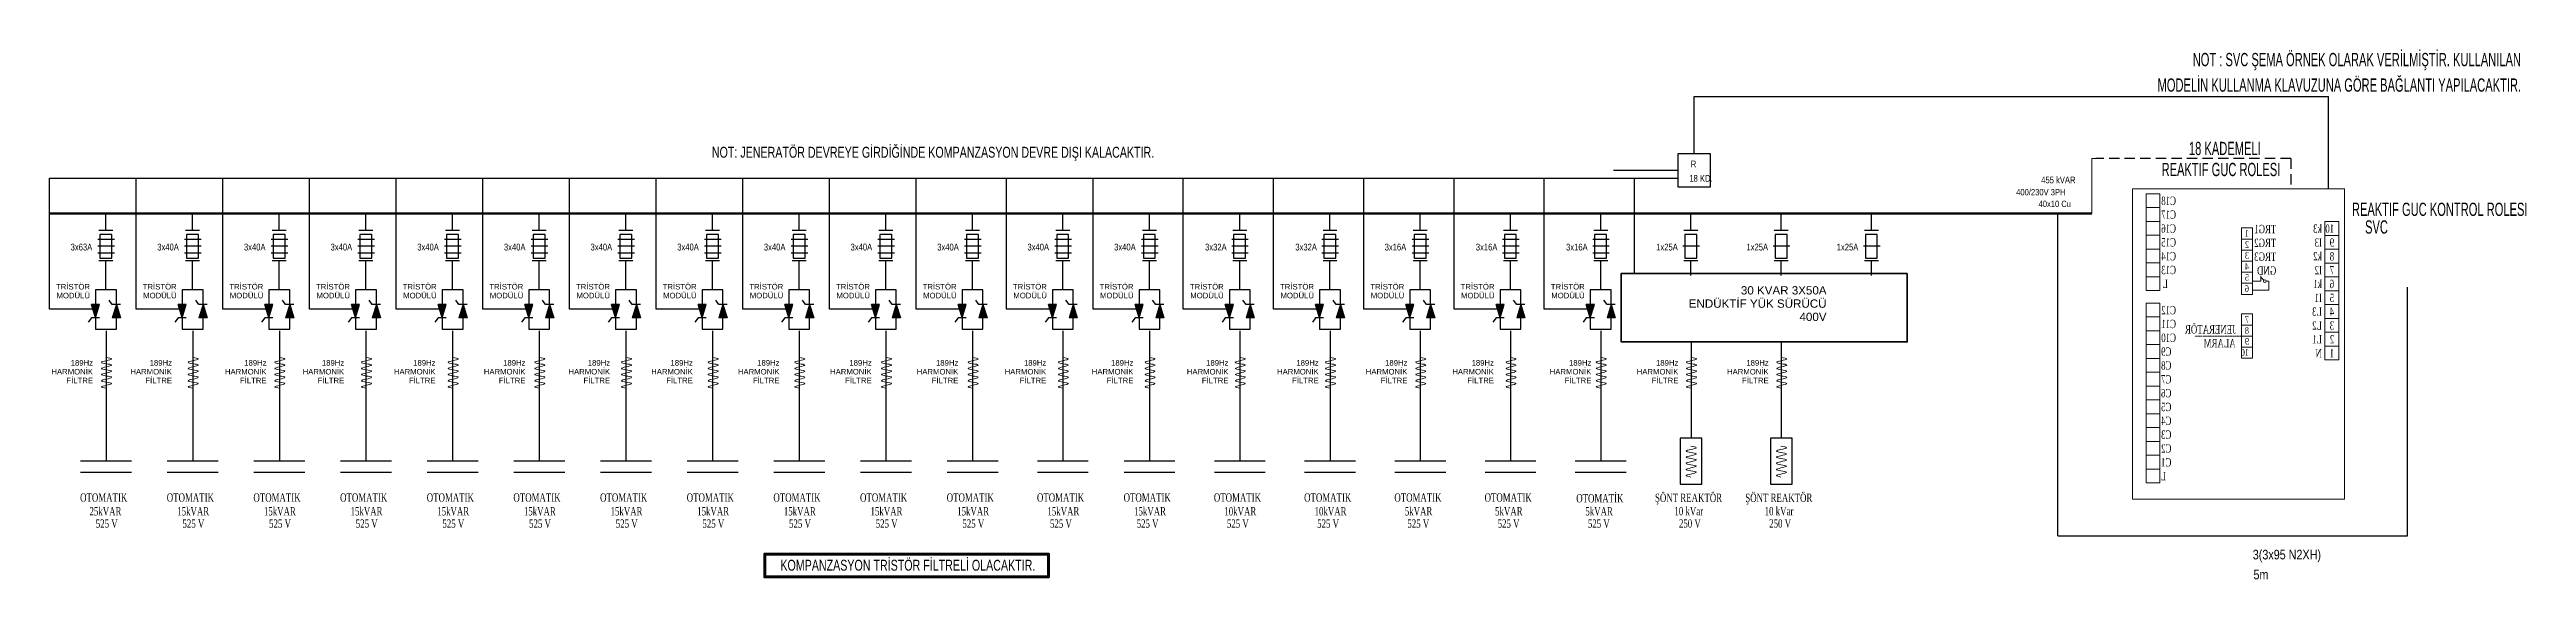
# Model space of a CAD drawing. Header units: millimetres. Extents: x 697 to 9639, y 746 to 2661.
import ezdxf

# ---------------------------------------------------------------- set-up
doc = ezdxf.new("R2010")
doc.units = ezdxf.units.MM
doc.linetypes.add('BORDER', pattern=[1.75, 0.5, -0.25, 0.5, -0.25, 0, -0.25])
doc.linetypes.add('HIDDEN', pattern=[0.375, 0.25, -0.125])
for name, color, linetype, lineweight in [('02elkyazı', 2, 'Continuous', 35), ('A', 3, 'Continuous', 9), ('ACILIM DIS', 251, 'Continuous', 9), ('ANAHPR', 2, 'Continuous', 25), ('BARA', 6, 'Continuous', 25), ('HAT', 3, 'Continuous', 35), ('İNCE', 251, 'Continuous', 5), ('Kolon Hattı', 1, 'Continuous', 25), ('Layer1', 1, 'Continuous', 35), ('T-ÇAP', 2, 'Continuous', 20), ('YAZi', 251, 'Continuous', 0)]:
    doc.layers.add(name, color=color, linetype=linetype, lineweight=lineweight)
for name, color, linetype in [('035', 4, 'Continuous'), ('EK', 5, 'Continuous'), ('linye', 6, 'Continuous'), ('Priz', 1, 'Continuous'), ('SYN', 2, 'Continuous')]:
    doc.layers.add(name, color=color, linetype=linetype)
doc.styles.add('4', font='arial.ttf', dxfattribs={"height": 40})
doc.styles.add('A-1', font='arial.ttf', dxfattribs={"width": 0.75})
doc.styles.add('ROMANS', font='arial.ttf', dxfattribs={"height": 0.15})
doc.styles.add('ROMANTUR', font='times.ttf', dxfattribs={"width": 0.7})
doc.styles.add('YıLMAZ', font='arial.ttf')
doc.styles.add('ÇAP', font='arial.ttf')

msp = doc.modelspace()

# ---------------------------------------------------------------- texts
at = {"layer": '02elkyazı', "ltscale": 15, "char_height": 19.97, "attachment_point": 3, "line_spacing_factor": 0.96, "style": 'YıLMAZ'}
for s, insert in [('TRİSTÖR\\PMODÜLÜ', (842.7, 1813.7)), ('TRİSTÖR\\PMODÜLÜ', (1155.6, 1813.7)), ('TRİSTÖR\\PMODÜLÜ', (1468.4, 1813.7)), ('TRİSTÖR\\PMODÜLÜ', (1781.3, 1813.7)), ('TRİSTÖR\\PMODÜLÜ', (2094.2, 1813.7)), ('TRİSTÖR\\PMODÜLÜ', (2407, 1813.7)), ('TRİSTÖR\\PMODÜLÜ', (2719.9, 1813.7)), ('TRİSTÖR\\PMODÜLÜ', (3032.7, 1813.7)), ('TRİSTÖR\\PMODÜLÜ', (3345.6, 1813.7)), ('TRİSTÖR\\PMODÜLÜ', (3658.4, 1813.7)), ('TRİSTÖR\\PMODÜLÜ', (3971.3, 1813.7)), ('TRİSTÖR\\PMODÜLÜ', (4297.1, 1813.7)), ('TRİSTÖR\\PMODÜLÜ', (4610, 1813.7)), ('TRİSTÖR\\PMODÜLÜ', (4935.8, 1813.7)), ('TRİSTÖR\\PMODÜLÜ', (5261.6, 1813.7)), ('TRİSTÖR\\PMODÜLÜ', (5587.4, 1813.7)), ('TRİSTÖR\\PMODÜLÜ', (5913.2, 1813.7)), ('TRİSTÖR\\PMODÜLÜ', (6239, 1813.7)), ('189Hz\\PHARMONİK\\PFİLTRE', (853.7, 1538.5)), ('189Hz\\PHARMONİK\\PFİLTRE', (1138.8, 1538.5)), ('189Hz\\PHARMONİK\\PFİLTRE', (1480.2, 1538.5)), ('189Hz\\PHARMONİK\\PFİLTRE', (1760.6, 1538.5)), ('189Hz\\PHARMONİK\\PFİLTRE', (2090.1, 1538.5)), ('189Hz\\PHARMONİK\\PFİLTRE', (2414.8, 1538.5)), ('189Hz\\PHARMONİK\\PFİLTRE', (2720.4, 1538.5)), ('189Hz\\PHARMONİK\\PFİLTRE', (3019.1, 1538.5)), ('189Hz\\PHARMONİK\\PFİLTRE', (3332, 1538.5)), ('189Hz\\PHARMONİK\\PFİLTRE', (3664.9, 1538.5)), ('189Hz\\PHARMONİK\\PFİLTRE', (3977.6, 1538.5)), ('189Hz\\PHARMONİK\\PFİLTRE', (4295.1, 1538.5)), ('189Hz\\PHARMONİK\\PFİLTRE', (4609.6, 1538.5)), ('189Hz\\PHARMONİK\\PFİLTRE', (4952.8, 1538.5)), ('189Hz\\PHARMONİK\\PFİLTRE', (5278.6, 1538.5)), ('189Hz\\PHARMONİK\\PFİLTRE', (5598.8, 1538.5)), ('189Hz\\PHARMONİK\\PFİLTRE', (5911.2, 1538.5)), ('189Hz\\PHARMONİK\\PFİLTRE', (6262.9, 1538.5)), ('189Hz\\PHARMONİK\\PFİLTRE', (6577, 1538.5)), ('189Hz\\PHARMONİK\\PFİLTRE', (6903.1, 1538.5))]:
    msp.add_mtext(s, dxfattribs=dict(at, insert=insert))
at = {"layer": '02elkyazı', "ltscale": 15, "insert": (7112, 1805.6), "char_height": 29.953, "width": 507.15, "attachment_point": 3, "line_spacing_factor": 0.96, "style": 'YıLMAZ'}
msp.add_mtext('30 KVAR 3X50A\\PENDÜKTİF YÜK SÜRÜCÜ\\P400V ', dxfattribs=at)
at = {"layer": '035', "color": 1, "style": 'ROMANS', "width": 0.85}
for s, height, p in [('400/230V 3PH', 23.004, (7796.7, 2133.9)), ('40x10 Cu', 23, (7877.6, 2091.5))]:
    msp.add_text(s, height=height, dxfattribs=at).set_placement(p)
at = {"layer": 'Priz', "color": 51, "true_color": 0xf7f281, "style": 'A-1', "width": 0.8}
msp.add_text('3(3x95 N2XH) ', height=34.78, dxfattribs=at).set_placement((8650.8, 818.2))
at = {"layer": 'Priz', "color": 0, "style": 'A-1', "width": 0.8}
msp.add_text('5m', height=34.78, dxfattribs=at).set_placement((8653.3, 746))
at = {"layer": 'T-ÇAP', "color": 2, "style": 'ÇAP', "width": 0.6}
for s, height, p in [('NOT : SVC ŞEMA ÖRNEK OLARAK VERİLMİŞTİR. KULLANILAN ', 47.925, (8433.9, 2600.6)), ('MODELİN KULLANMA KLAVUZUNA GÖRE BAĞLANTI YAPILACAKTIR.', 47.925, (8307, 2508.5)), ('18 KADEMELI', 47.925, (8420.3, 2279.4)), ('REAKTIF GUC ROLESI', 47.925, (8321.6, 2203.4)), ('REAKTIF GUC KONTROL ROLESI', 47.925, (9008.7, 2059.4)), ('SVC', 47.92, (9056.1, 1995.6))]:
    msp.add_text(s, height=height, dxfattribs=at).set_placement(p)
at = {"layer": 'YAZi', "color": 6}
for s, height, style, width, p in [('NOT: JENERATÖR DEVREYE GİRDİĞİNDE KOMPANZASYON DEVRE DIŞI KALACAKTIR.', 39.399, '4', 0.7, (3087.8, 2269.9)), ('R', 24.6, '4', 0.8, (6622, 2234.8)), (' 18 KD.', 24.62, '4', 0.8, (6608.9, 2183)), ('3x63A', 24.62, '4', 0.8, (772.8, 1934.6)), ('3x40A', 24.62, '4', 0.8, (1085.6, 1934.6)), ('3x40A', 24.62, '4', 0.8, (1398.5, 1934.6)), ('3x40A', 24.62, '4', 0.8, (1711.3, 1934.6)), ('3x40A', 24.62, '4', 0.8, (2024.2, 1934.6)), ('3x40A', 24.62, '4', 0.8, (2337, 1934.6)), ('3x40A', 24.62, '4', 0.8, (2649.9, 1934.6)), ('3x40A', 24.62, '4', 0.8, (2962.8, 1934.6)), ('3x40A', 24.62, '4', 0.8, (3275.6, 1934.6)), ('3x40A', 24.62, '4', 0.8, (3588.5, 1934.6)), ('3x40A', 24.62, '4', 0.8, (3901.3, 1934.6)), ('3x40A', 24.62, '4', 0.8, (4227.1, 1934.6)), ('3x40A', 24.62, '4', 0.8, (4540, 1934.6)), ('3x32A', 24.62, '4', 0.8, (4868.4, 1934.6)), ('3x32A', 24.62, '4', 0.8, (5194.2, 1934.6)), ('3x16A', 24.62, '4', 0.8, (5516.7, 1934.6)), ('3x16A', 24.62, '4', 0.8, (5845.8, 1934.6)), ('3x16A', 24.62, '4', 0.8, (6171.6, 1934.6)), ('1x25A', 24.62, '4', 0.8, (6497.1, 1934.6)), ('1x25A', 24.62, '4', 0.8, (6822.9, 1934.6)), ('1x25A', 24.62, '4', 0.8, (7148.7, 1934.6)), ('OTOMATIK', 30.21, 'ROMANTUR', 0.7, (807, 1026.7)), ('25kVAR', 30.21, 'ROMANTUR', 0.7, (840.9, 977.1)), ('OTOMATIK', 30.21, 'ROMANTUR', 0.7, (1119.9, 1026.7)), ('15kVAR', 30.21, 'ROMANTUR', 0.7, (1157.7, 977.1)), ('OTOMATIK', 30.21, 'ROMANTUR', 0.7, (1432.7, 1026.7)), ('15kVAR', 30.21, 'ROMANTUR', 0.7, (1470.6, 977.1)), ('OTOMATIK', 30.21, 'ROMANTUR', 0.7, (1745.6, 1026.7)), ('15kVAR', 30.21, 'ROMANTUR', 0.7, (1783.4, 977.1)), ('OTOMATIK', 30.21, 'ROMANTUR', 0.7, (2058.5, 1026.7)), ('15kVAR', 30.21, 'ROMANTUR', 0.7, (2096.3, 977.1)), ('OTOMATIK', 30.21, 'ROMANTUR', 0.7, (2371.3, 1026.7)), ('15kVAR', 30.21, 'ROMANTUR', 0.7, (2409.1, 977.1)), ('OTOMATIK', 30.21, 'ROMANTUR', 0.7, (2684.2, 1026.7)), ('15kVAR', 30.21, 'ROMANTUR', 0.7, (2722, 977.1)), ('OTOMATIK', 30.21, 'ROMANTUR', 0.7, (2997, 1026.7)), ('15kVAR', 30.21, 'ROMANTUR', 0.7, (3034.8, 977.1)), ('OTOMATIK', 30.21, 'ROMANTUR', 0.7, (3309.9, 1026.7)), ('15kVAR', 30.21, 'ROMANTUR', 0.7, (3347.7, 977.1)), ('OTOMATIK', 30.21, 'ROMANTUR', 0.7, (3622.7, 1026.7)), ('15kVAR', 30.21, 'ROMANTUR', 0.7, (3660.6, 977.1)), ('OTOMATIK', 30.21, 'ROMANTUR', 0.7, (3935.6, 1026.7)), ('15kVAR', 30.21, 'ROMANTUR', 0.7, (3973.4, 977.1)), ('OTOMATIK', 30.21, 'ROMANTUR', 0.7, (4261.4, 1026.7)), ('15kVAR', 30.21, 'ROMANTUR', 0.7, (4299.2, 977.1)), ('OTOMATIK', 30.21, 'ROMANTUR', 0.7, (4574.3, 1026.7)), ('15kVAR', 30.21, 'ROMANTUR', 0.7, (4612.1, 977.1)), ('OTOMATIK', 30.21, 'ROMANTUR', 0.7, (4900.1, 1026.7)), ('10kVAR', 30.21, 'ROMANTUR', 0.7, (4937.9, 977.1)), ('OTOMATIK', 30.21, 'ROMANTUR', 0.7, (5225.9, 1026.7)), ('10kVAR', 30.21, 'ROMANTUR', 0.7, (5263.7, 977.1)), ('OTOMATIK', 30.21, 'ROMANTUR', 0.7, (5551.7, 1026.7)), ('5kVAR', 30.21, 'ROMANTUR', 0.7, (5589.5, 977.1)), ('OTOMATIK', 30.21, 'ROMANTUR', 0.7, (5877.5, 1026.7)), ('5kVAR', 30.21, 'ROMANTUR', 0.7, (5915.3, 977.1)), ('OTOMATİK', 30.21, 'ROMANTUR', 0.7, (6208.3, 1024.1)), ('5kVAR', 30.21, 'ROMANTUR', 0.7, (6241.2, 977.1)), ('ŞÖNT REAKTÖR', 30.206, 'ROMANTUR', 0.7, (6492.7, 1025.6)), ('10 kVar', 30.21, 'ROMANTUR', 0.7, (6562.7, 977.7)), ('ŞÖNT REAKTÖR', 30.206, 'ROMANTUR', 0.7, (6818.5, 1025.6)), ('10 kVar', 30.21, 'ROMANTUR', 0.7, (6888.5, 977.7)), ('525 V', 30.21, 'ROMANTUR', 0.7, (863.6, 932.5)), ('525 V', 30.21, 'ROMANTUR', 0.7, (1176.5, 932.5)), ('525 V', 30.21, 'ROMANTUR', 0.7, (1489.3, 932.5)), ('525 V', 30.21, 'ROMANTUR', 0.7, (1802.2, 932.5)), ('525 V', 30.21, 'ROMANTUR', 0.7, (2115, 932.5)), ('525 V', 30.21, 'ROMANTUR', 0.7, (2427.9, 932.5)), ('525 V', 30.21, 'ROMANTUR', 0.7, (2740.8, 932.5)), ('525 V', 30.21, 'ROMANTUR', 0.7, (3053.6, 932.5)), ('525 V', 30.21, 'ROMANTUR', 0.7, (3366.5, 932.5)), ('525 V', 30.21, 'ROMANTUR', 0.7, (3679.3, 932.5)), ('525 V', 30.21, 'ROMANTUR', 0.7, (3992.2, 932.5)), ('525 V', 30.21, 'ROMANTUR', 0.7, (4308.4, 932.5)), ('525 V', 30.21, 'ROMANTUR', 0.7, (4621.3, 932.5)), ('525 V', 30.21, 'ROMANTUR', 0.7, (4947.1, 932.5)), ('525 V', 30.21, 'ROMANTUR', 0.7, (5272.9, 932.5)), ('525 V', 30.21, 'ROMANTUR', 0.7, (5598.7, 932.5)), ('525 V', 30.21, 'ROMANTUR', 0.7, (5924.6, 932.5)), ('525 V', 30.21, 'ROMANTUR', 0.7, (6250.4, 932.5)), ('250 V', 30.21, 'ROMANTUR', 0.7, (6579.1, 933.1)), ('250 V', 30.21, 'ROMANTUR', 0.7, (6905, 933.1)), ('KOMPANZASYON TRİSTÖR FİLTRELİ OLACAKTIR.', 39.399, '4', 0.7, (3335.1, 777.5))]:
    msp.add_text(s, height=height, dxfattribs=dict(at, style=style, width=width)).set_placement(p)
at = {"layer": 'YAZi', "color": 70, "style": '4', "width": 0.8}
msp.add_text('455 kVAR', height=24.62, dxfattribs=at).set_placement((7886.9, 2177.3))

# ---------------------------------------------------------------- blocks, each defined once
blk = doc.blocks.new('SVC SÜRÜCÜ')
at = {"layer": 'ACILIM DIS'}
for p, q in [((60.4, 157.7), (60.4, 161.5)), ((54.5, 151.2), (54.5, 157.7)), ((56.5, 157.7), (54.5, 157.7)), ((66.3, 151.2), (54.5, 151.2)), ((60.4, 160.4), (58.3, 158.4)), ((66.3, 157.7), (60.4, 157.7))]:
    blk.add_line(p, q, dxfattribs=at)
at = {"layer": 'ACILIM DIS', "linetype": 'BORDER'}
blk.add_line((74.3, 117.9), (108.1, 117.9), dxfattribs=at)
at = {"layer": 'ACILIM DIS'}
for points in [[(0, 224.3), (153.1, 224.3), (153.1, 0), (0, 0)], [(133.2, 220.8), (143.2, 220.8), (143.2, 210.8), (133.2, 210.8)], [(4.1, 200.7), (14.1, 200.7), (14.1, 190.7), (4.1, 190.7)], [(133.2, 210.8), (143.2, 210.8), (143.2, 200.8), (133.2, 200.8)], [(133.2, 200.8), (143.2, 200.8), (143.2, 190.8), (133.2, 190.8)], [(4.1, 190.7), (14.1, 190.7), (14.1, 180.7), (4.1, 180.7)], [(4.1, 180.7), (14.1, 180.7), (14.1, 170.7), (4.1, 170.7)], [(66.3, 196.1), (74.3, 196.1), (74.3, 188.1), (66.3, 188.1)], [(66.3, 188.1), (74.3, 188.1), (74.3, 180.1), (66.3, 180.1)], [(66.3, 180.1), (74.3, 180.1), (74.3, 172.1), (66.3, 172.1)], [(133.2, 190.8), (143.2, 190.8), (143.2, 180.8), (133.2, 180.8)], [(133.2, 180.8), (143.2, 180.8), (143.2, 170.8), (133.2, 170.8)], [(4.1, 170.7), (14.1, 170.7), (14.1, 160.7), (4.1, 160.7)], [(66.3, 172.1), (74.3, 172.1), (74.3, 164.1), (66.3, 164.1)], [(66.3, 164.1), (74.3, 164.1), (74.3, 156.1), (66.3, 156.1)], [(133.2, 170.8), (143.2, 170.8), (143.2, 160.8), (133.2, 160.8)], [(4.1, 160.7), (14.1, 160.7), (14.1, 150.7), (4.1, 150.7)], [(4.1, 150.7), (14.1, 150.7), (14.1, 140.7), (4.1, 140.7)], [(66.3, 156.1), (74.3, 156.1), (74.3, 148.1), (66.3, 148.1)], [(133.2, 160.8), (143.2, 160.8), (143.2, 150.8), (133.2, 150.8)], [(4.1, 140.7), (14.1, 140.7), (14.1, 130.7), (4.1, 130.7)], [(4.1, 130.7), (14.1, 130.7), (14.1, 120.7), (4.1, 120.7)], [(66.3, 133.9), (74.3, 133.9), (74.3, 125.9), (66.3, 125.9)], [(66.3, 125.9), (74.3, 125.9), (74.3, 117.9), (66.3, 117.9)], [(133.2, 141.8), (143.2, 141.8), (143.2, 131.8), (133.2, 131.8)], [(133.2, 131.8), (143.2, 131.8), (143.2, 121.8), (133.2, 121.8)], [(4.1, 120.7), (14.1, 120.7), (14.1, 110.7), (4.1, 110.7)], [(4.1, 110.7), (14.1, 110.7), (14.1, 100.7), (4.1, 100.7)], [(66.3, 117.9), (74.3, 117.9), (74.3, 109.9), (66.3, 109.9)], [(66.3, 109.9), (74.3, 109.9), (74.3, 101.9), (66.3, 101.9)], [(133.2, 121.8), (143.2, 121.8), (143.2, 111.8), (133.2, 111.8)], [(133.2, 111.8), (143.2, 111.8), (143.2, 101.8), (133.2, 101.8)], [(133.2, 101.8), (143.2, 101.8), (143.2, 91.8), (133.2, 91.8)], [(133.2, 91.8), (143.2, 91.8), (143.2, 81.8), (133.2, 81.8)], [(133.2, 81.8), (143.2, 81.8), (143.2, 71.8), (133.2, 71.8)], [(133.2, 71.8), (143.2, 71.8), (143.2, 61.8), (133.2, 61.8)], [(133.2, 61.8), (143.2, 61.8), (143.2, 51.8), (133.2, 51.8)], [(133.2, 51.8), (143.2, 51.8), (143.2, 41.8), (133.2, 41.8)], [(133.2, 41.8), (143.2, 41.8), (143.2, 31.8), (133.2, 31.8)], [(133.2, 31.8), (143.2, 31.8), (143.2, 21.8), (133.2, 21.8)], [(133.2, 21.8), (143.2, 21.8), (143.2, 11.8), (133.2, 11.8)]]:
    blk.add_lwpolyline(points, close=True, dxfattribs=at)
blk.add_circle((57.5, 157.7), 1, dxfattribs=at)
at = {"layer": 'YAZi', "color": 6, "style": 'ROMANTUR', "width": 0.7}
for s, height, p in [('C18', 6.04, (121.6, 212.7)), ('10', 6.04, (7.4, 192.6)), ('k3', 6.04, (16.2, 192.6)), ('TRG1', 6.04, (49.2, 192.3)), ('C17', 6.04, (121.6, 202.7)), ('C16', 6.04, (121.6, 192.7)), ('9', 6.04, (7.4, 182.6)), ('k2', 6.04, (16.2, 172.6)), ('I3', 6.04, (16.2, 182.6)), ('TRG2', 6.04, (49.2, 182.3)), ('2', 4.83, (68.9, 181.8)), ('1', 4.83, (68.9, 189.8)), ('C15', 6.04, (121.6, 182.7)), ('8', 6.04, (7.4, 172.6)), ('7', 6.04, (7.4, 162.6)), ('I2', 6.04, (16.2, 162.6)), ('TRG3', 6.04, (49.2, 172.3)), ('GND', 6.04, (49.2, 162.3)), ('4', 4.83, (68.9, 165.8)), ('3', 4.83, (68.9, 173.9)), ('5', 4.83, (68.9, 158)), ('C14', 6.04, (121.6, 172.7)), ('C13', 6.04, (121.6, 162.7)), ('6', 6.04, (7.4, 152.6)), ('5', 6.04, (7.4, 142.6)), ('k1', 6.04, (16.2, 152.6)), ('I1', 6.04, (16.2, 142.6)), ('6', 4.83, (68.9, 149.9)), ('L', 6.04, (127.5, 152.7)), ('4', 6.04, (7.4, 132.6)), ('3', 6.04, (7.4, 122.6)), ('L3', 6.04, (16.2, 132.6)), ('L2', 6.04, (16.2, 122.6)), ('7', 4.83, (68.9, 127.7)), ('JENERATÖR', 6.04, (78.6, 119.8)), ('C12', 6.04, (121.6, 133.7)), ('C11', 6.04, (121.6, 123.7)), ('2', 6.04, (7.4, 112.6)), ('1', 6.04, (7.4, 102.6)), ('L1', 6.04, (16.2, 112.6)), ('N', 6.04, (16.2, 102.6)), ('9', 4.83, (68.9, 111.8)), ('8', 4.83, (68.9, 119.6)), ('10', 4.83, (68.9, 103.7)), ('ALARM', 6.04, (78.6, 109.8)), ('C10', 6.04, (121.6, 113.7)), ('C9', 6.04, (124.9, 103.7)), ('C8', 6.04, (124.9, 93.7)), ('C7', 6.04, (124.9, 83.7)), ('C6', 6.04, (124.9, 73.7)), ('C5', 6.04, (124.9, 63.7)), ('C4', 6.04, (124.9, 53.7)), ('C3', 6.04, (124.9, 43.7)), ('C2', 6.04, (124.9, 33.7)), ('C1', 6.04, (124.9, 23.7)), ('L', 6.04, (128.8, 13.7))]:
    blk.add_text(s, height=height, dxfattribs=at).set_placement(p)

# ---------------------------------------------------------------- hatches: boundary and pattern name
at = {"layer": 'ANAHPR'}
h = msp.add_hatch(color=6, dxfattribs=at)
h.paths.add_polyline_path([(952.6, 1690.9), (923.3, 1690.9), (937.9, 1740)])
h.paths.add_polyline_path([(848.2, 1740), (877.5, 1740), (862.9, 1690.9)])
h = msp.add_hatch(color=6, dxfattribs=at)
h.paths.add_polyline_path([(1265.4, 1690.9), (1236.1, 1690.9), (1250.8, 1740)])
h.paths.add_polyline_path([(1161.1, 1740), (1190.4, 1740), (1175.8, 1690.9)])
h = msp.add_hatch(color=6, dxfattribs=at)
h.paths.add_polyline_path([(1578.3, 1690.9), (1549, 1690.9), (1563.6, 1740)])
h.paths.add_polyline_path([(1474, 1740), (1503.3, 1740), (1488.6, 1690.9)])
h = msp.add_hatch(color=6, dxfattribs=at)
h.paths.add_polyline_path([(1891.2, 1690.9), (1861.9, 1690.9), (1876.5, 1740)])
h.paths.add_polyline_path([(1786.8, 1740), (1816.1, 1740), (1801.5, 1690.9)])
h = msp.add_hatch(color=6, dxfattribs=at)
h.paths.add_polyline_path([(2204, 1690.9), (2174.7, 1690.9), (2189.4, 1740)])
h.paths.add_polyline_path([(2099.7, 1740), (2129, 1740), (2114.3, 1690.9)])
h = msp.add_hatch(color=6, dxfattribs=at)
h.paths.add_polyline_path([(2516.9, 1690.9), (2487.6, 1690.9), (2502.2, 1740)])
h.paths.add_polyline_path([(2412.5, 1740), (2441.8, 1740), (2427.2, 1690.9)])
h = msp.add_hatch(color=6, dxfattribs=at)
h.paths.add_polyline_path([(2829.7, 1690.9), (2800.4, 1690.9), (2815.1, 1740)])
h.paths.add_polyline_path([(2725.4, 1740), (2754.7, 1740), (2740, 1690.9)])
h = msp.add_hatch(color=6, dxfattribs=at)
h.paths.add_polyline_path([(3142.6, 1690.9), (3113.3, 1690.9), (3127.9, 1740)])
h.paths.add_polyline_path([(3038.3, 1740), (3067.5, 1740), (3052.9, 1690.9)])
h = msp.add_hatch(color=6, dxfattribs=at)
h.paths.add_polyline_path([(3455.4, 1690.9), (3426.1, 1690.9), (3440.8, 1740)])
h.paths.add_polyline_path([(3351.1, 1740), (3380.4, 1740), (3365.8, 1690.9)])
h = msp.add_hatch(color=6, dxfattribs=at)
h.paths.add_polyline_path([(3768.3, 1690.9), (3739, 1690.9), (3753.7, 1740)])
h.paths.add_polyline_path([(3664, 1740), (3693.3, 1740), (3678.6, 1690.9)])
h = msp.add_hatch(color=6, dxfattribs=at)
h.paths.add_polyline_path([(4081.2, 1690.9), (4051.9, 1690.9), (4066.5, 1740)])
h.paths.add_polyline_path([(3976.8, 1740), (4006.1, 1740), (3991.5, 1690.9)])
h = msp.add_hatch(color=6, dxfattribs=at)
h.paths.add_polyline_path([(4407, 1690.9), (4377.7, 1690.9), (4392.3, 1740)])
h.paths.add_polyline_path([(4302.6, 1740), (4331.9, 1740), (4317.3, 1690.9)])
h = msp.add_hatch(color=6, dxfattribs=at)
h.paths.add_polyline_path([(4719.8, 1690.9), (4690.5, 1690.9), (4705.2, 1740)])
h.paths.add_polyline_path([(4615.5, 1740), (4644.8, 1740), (4630.1, 1690.9)])
h = msp.add_hatch(color=6, dxfattribs=at)
h.paths.add_polyline_path([(5045.6, 1690.9), (5016.3, 1690.9), (5031, 1740)])
h.paths.add_polyline_path([(4941.3, 1740), (4970.6, 1740), (4956, 1690.9)])
h = msp.add_hatch(color=6, dxfattribs=at)
h.paths.add_polyline_path([(5371.5, 1690.9), (5342.2, 1690.9), (5356.8, 1740)])
h.paths.add_polyline_path([(5267.1, 1740), (5296.4, 1740), (5281.8, 1690.9)])
h = msp.add_hatch(color=6, dxfattribs=at)
h.paths.add_polyline_path([(5697.3, 1690.9), (5668, 1690.9), (5682.6, 1740)])
h.paths.add_polyline_path([(5592.9, 1740), (5622.2, 1740), (5607.6, 1690.9)])
h = msp.add_hatch(color=6, dxfattribs=at)
h.paths.add_polyline_path([(6023.1, 1690.9), (5993.8, 1690.9), (6008.4, 1740)])
h.paths.add_polyline_path([(5918.7, 1740), (5948, 1740), (5933.4, 1690.9)])
h = msp.add_hatch(color=6, dxfattribs=at)
h.paths.add_polyline_path([(6348.9, 1690.9), (6319.6, 1690.9), (6334.2, 1740)])
h.paths.add_polyline_path([(6244.6, 1740), (6273.9, 1740), (6259.2, 1690.9)])

# ---------------------------------------------------------------- linework, layer by layer
at = {"color": 3}
for p, q in [((6634.3, 2491.7), (8923.6, 2491.7)), ((6634.3, 2283.7), (6634.3, 2491.7)), ((8923.6, 2157), (8923.6, 2491.7))]:
    msp.add_line(p, q, dxfattribs=at)
at = {"color": 140, "linetype": 'Continuous'}
msp.add_line((696.7, 2196.2), (6574.9, 2196.2), dxfattribs=at)
at = {"linetype": 'Continuous'}
for p, q in [((696.7, 1722.3), (696.7, 2196.2)), ((1009.5, 1722.3), (1009.5, 2196.2)), ((1322.4, 1722.3), (1322.4, 2196.2)), ((1635.2, 1722.3), (1635.2, 2196.2)), ((1948.1, 1722.3), (1948.1, 2196.2)), ((2260.9, 1722.3), (2260.9, 2196.2)), ((2573.8, 1722.3), (2573.8, 2196.2)), ((2886.7, 1722.3), (2886.7, 2196.2)), ((3199.5, 1722.3), (3199.5, 2196.2)), ((3512.4, 1722.3), (3512.4, 2196.2)), ((3825.2, 1722.3), (3825.2, 2196.2)), ((4151, 1722.3), (4151, 2196.2)), ((4463.9, 1722.3), (4463.9, 2196.2)), ((4789.7, 1722.3), (4789.7, 2196.2)), ((5115.5, 1722.3), (5115.5, 2196.2)), ((5441.3, 1722.3), (5441.3, 2196.2)), ((5767.2, 1722.3), (5767.2, 2196.2)), ((6093, 1722.3), (6093, 2196.2)), ((6418.8, 1851.5), (6418.8, 2196.2)), ((931.3, 1974.9), (871.4, 1974.9)), ((1244.2, 1974.9), (1184.3, 1974.9)), ((1557, 1974.9), (1497.1, 1974.9)), ((1869.9, 1974.9), (1810, 1974.9)), ((2182.7, 1974.9), (2122.8, 1974.9)), ((2495.6, 1974.9), (2435.7, 1974.9)), ((2808.5, 1974.9), (2748.6, 1974.9)), ((3121.3, 1974.9), (3061.4, 1974.9)), ((3434.2, 1974.9), (3374.3, 1974.9)), ((3747, 1974.9), (3687.1, 1974.9)), ((4059.9, 1974.9), (4000, 1974.9)), ((4385.7, 1974.9), (4325.8, 1974.9)), ((4698.6, 1974.9), (4638.7, 1974.9)), ((5024.4, 1974.9), (4964.5, 1974.9)), ((5350.2, 1974.9), (5290.3, 1974.9)), ((5676, 1974.9), (5616.1, 1974.9)), ((6001.8, 1974.9), (5941.9, 1974.9)), ((6327.6, 1974.9), (6267.7, 1974.9)), ((931.3, 1950), (871.4, 1950)), ((931.3, 1925.1), (871.4, 1925.1)), ((1244.2, 1950), (1184.3, 1950)), ((1244.2, 1925.1), (1184.3, 1925.1)), ((1557, 1950), (1497.1, 1950)), ((1557, 1925.1), (1497.1, 1925.1)), ((1869.9, 1950), (1810, 1950)), ((1869.9, 1925.1), (1810, 1925.1)), ((2182.7, 1950), (2122.8, 1950)), ((2182.7, 1925.1), (2122.8, 1925.1)), ((2495.6, 1950), (2435.7, 1950)), ((2495.6, 1925.1), (2435.7, 1925.1)), ((2808.5, 1950), (2748.6, 1950)), ((2808.5, 1925.1), (2748.6, 1925.1)), ((3121.3, 1950), (3061.4, 1950)), ((3121.3, 1925.1), (3061.4, 1925.1)), ((3434.2, 1950), (3374.3, 1950)), ((3434.2, 1925.1), (3374.3, 1925.1)), ((3747, 1950), (3687.1, 1950)), ((3747, 1925.1), (3687.1, 1925.1)), ((4059.9, 1950), (4000, 1950)), ((4059.9, 1925.1), (4000, 1925.1)), ((4385.7, 1950), (4325.8, 1950)), ((4385.7, 1925.1), (4325.8, 1925.1)), ((4698.6, 1950), (4638.7, 1950)), ((4698.6, 1925.1), (4638.7, 1925.1)), ((5024.4, 1950), (4964.5, 1950)), ((5024.4, 1925.1), (4964.5, 1925.1)), ((5350.2, 1950), (5290.3, 1950)), ((5350.2, 1925.1), (5290.3, 1925.1)), ((5676, 1950), (5616.1, 1950)), ((5676, 1925.1), (5616.1, 1925.1)), ((6001.8, 1950), (5941.9, 1950)), ((6001.8, 1925.1), (5941.9, 1925.1)), ((6327.6, 1950), (6267.7, 1950)), ((6327.6, 1925.1), (6267.7, 1925.1)), ((6653.4, 1950), (6593.5, 1950)), ((6979.2, 1950), (6919.3, 1950)), ((7305.1, 1950), (7245.2, 1950)), ((853.5, 1722.3), (696.7, 1722.3)), ((1166.4, 1722.3), (1009.5, 1722.3)), ((1479.2, 1722.3), (1322.4, 1722.3)), ((1792.1, 1722.3), (1635.2, 1722.3)), ((2105, 1722.3), (1948.1, 1722.3)), ((2417.8, 1722.3), (2260.9, 1722.3)), ((2730.7, 1722.3), (2573.8, 1722.3)), ((3043.5, 1722.3), (2886.7, 1722.3)), ((3356.4, 1722.3), (3199.5, 1722.3)), ((3669.2, 1722.3), (3512.4, 1722.3)), ((3982.1, 1722.3), (3825.2, 1722.3)), ((4307.9, 1722.3), (4151, 1722.3)), ((4620.8, 1722.3), (4463.9, 1722.3)), ((4946.6, 1722.3), (4789.7, 1722.3)), ((5272.4, 1722.3), (5115.5, 1722.3)), ((5598.2, 1722.3), (5441.3, 1722.3)), ((5924, 1722.3), (5767.2, 1722.3)), ((6249.8, 1722.3), (6093, 1722.3))]:
    msp.add_line(p, q, dxfattribs=at)
at = {"layer": 'A'}
for points in [[(900.6, 1547.6), (920.5, 1542.8), (900.6, 1536), (884.4, 1530.4), (900.6, 1525.4)], [(900.6, 1525.4), (920.5, 1520.6), (900.6, 1513.8), (884.4, 1508.3), (900.6, 1503.2)], [(1213.4, 1547.6), (1233.4, 1542.8), (1213.4, 1536), (1197.3, 1530.4), (1213.4, 1525.4)], [(1213.4, 1525.4), (1233.4, 1520.6), (1213.4, 1513.8), (1197.3, 1508.3), (1213.4, 1503.2)], [(1526.3, 1547.6), (1546.3, 1542.8), (1526.3, 1536), (1510.1, 1530.4), (1526.3, 1525.4)], [(1526.3, 1525.4), (1546.3, 1520.6), (1526.3, 1513.8), (1510.1, 1508.3), (1526.3, 1503.2)], [(1839.1, 1547.6), (1859.1, 1542.8), (1839.1, 1536), (1823, 1530.4), (1839.1, 1525.4)], [(1839.1, 1525.4), (1859.1, 1520.6), (1839.1, 1513.8), (1823, 1508.3), (1839.1, 1503.2)], [(2152, 1547.6), (2172, 1542.8), (2152, 1536), (2135.9, 1530.4), (2152, 1525.4)], [(2152, 1525.4), (2172, 1520.6), (2152, 1513.8), (2135.9, 1508.3), (2152, 1503.2)], [(2464.8, 1547.6), (2484.8, 1542.8), (2464.8, 1536), (2448.7, 1530.4), (2464.8, 1525.4)], [(2464.8, 1525.4), (2484.8, 1520.6), (2464.8, 1513.8), (2448.7, 1508.3), (2464.8, 1503.2)], [(2777.7, 1547.6), (2797.7, 1542.8), (2777.7, 1536), (2761.6, 1530.4), (2777.7, 1525.4)], [(2777.7, 1525.4), (2797.7, 1520.6), (2777.7, 1513.8), (2761.6, 1508.3), (2777.7, 1503.2)], [(3090.6, 1547.6), (3110.6, 1542.8), (3090.6, 1536), (3074.4, 1530.4), (3090.6, 1525.4)], [(3090.6, 1525.4), (3110.6, 1520.6), (3090.6, 1513.8), (3074.4, 1508.3), (3090.6, 1503.2)], [(3403.4, 1547.6), (3423.4, 1542.8), (3403.4, 1536), (3387.3, 1530.4), (3403.4, 1525.4)], [(3403.4, 1525.4), (3423.4, 1520.6), (3403.4, 1513.8), (3387.3, 1508.3), (3403.4, 1503.2)], [(3716.3, 1547.6), (3736.3, 1542.8), (3716.3, 1536), (3700.2, 1530.4), (3716.3, 1525.4)], [(3716.3, 1525.4), (3736.3, 1520.6), (3716.3, 1513.8), (3700.2, 1508.3), (3716.3, 1503.2)], [(4029.1, 1547.6), (4049.1, 1542.8), (4029.1, 1536), (4013, 1530.4), (4029.1, 1525.4)], [(4029.1, 1525.4), (4049.1, 1520.6), (4029.1, 1513.8), (4013, 1508.3), (4029.1, 1503.2)], [(4354.9, 1547.6), (4374.9, 1542.8), (4354.9, 1536), (4338.8, 1530.4), (4354.9, 1525.4)], [(4354.9, 1525.4), (4374.9, 1520.6), (4354.9, 1513.8), (4338.8, 1508.3), (4354.9, 1503.2)], [(4667.8, 1547.6), (4687.8, 1542.8), (4667.8, 1536), (4651.7, 1530.4), (4667.8, 1525.4)], [(4667.8, 1525.4), (4687.8, 1520.6), (4667.8, 1513.8), (4651.7, 1508.3), (4667.8, 1503.2)], [(4993.6, 1547.6), (5013.6, 1542.8), (4993.6, 1536), (4977.5, 1530.4), (4993.6, 1525.4)], [(4993.6, 1525.4), (5013.6, 1520.6), (4993.6, 1513.8), (4977.5, 1508.3), (4993.6, 1503.2)], [(5319.4, 1547.6), (5339.4, 1542.8), (5319.4, 1536), (5303.3, 1530.4), (5319.4, 1525.4)], [(5319.4, 1525.4), (5339.4, 1520.6), (5319.4, 1513.8), (5303.3, 1508.3), (5319.4, 1503.2)], [(5645.2, 1547.6), (5665.2, 1542.8), (5645.2, 1536), (5629.1, 1530.4), (5645.2, 1525.4)], [(5645.2, 1525.4), (5665.2, 1520.6), (5645.2, 1513.8), (5629.1, 1508.3), (5645.2, 1503.2)], [(5971.1, 1547.6), (5991, 1542.8), (5971.1, 1536), (5954.9, 1530.4), (5971.1, 1525.4)], [(5971.1, 1525.4), (5991, 1520.6), (5971.1, 1513.8), (5954.9, 1508.3), (5971.1, 1503.2)], [(6296.9, 1547.6), (6316.9, 1542.8), (6296.9, 1536), (6280.7, 1530.4), (6296.9, 1525.4)], [(6296.9, 1525.4), (6316.9, 1520.6), (6296.9, 1513.8), (6280.7, 1508.3), (6296.9, 1503.2)], [(6622.7, 1547.6), (6642.7, 1542.8), (6622.7, 1536), (6606.6, 1530.4), (6622.7, 1525.4)], [(6622.7, 1525.4), (6642.7, 1520.6), (6622.7, 1513.8), (6606.6, 1508.3), (6622.7, 1503.2)], [(6948.5, 1547.6), (6968.5, 1542.8), (6948.5, 1536), (6932.4, 1530.4), (6948.5, 1525.4)], [(6948.5, 1525.4), (6968.5, 1520.6), (6948.5, 1513.8), (6932.4, 1508.3), (6948.5, 1503.2)], [(900.6, 1503.2), (920.5, 1498.4), (900.6, 1491.6), (884.4, 1486.1), (900.6, 1481)], [(900.6, 1481), (920.5, 1476.2), (900.6, 1469.4), (884.4, 1463.9), (900.6, 1458.9)], [(900.6, 1458.9), (920.5, 1454), (900.6, 1447.3), (884.4, 1441.7), (900.6, 1436.7)], [(1213.4, 1503.2), (1233.4, 1498.4), (1213.4, 1491.6), (1197.3, 1486.1), (1213.4, 1481)], [(1213.4, 1481), (1233.4, 1476.2), (1213.4, 1469.4), (1197.3, 1463.9), (1213.4, 1458.9)], [(1213.4, 1458.9), (1233.4, 1454), (1213.4, 1447.3), (1197.3, 1441.7), (1213.4, 1436.7)], [(1526.3, 1503.2), (1546.3, 1498.4), (1526.3, 1491.6), (1510.1, 1486.1), (1526.3, 1481)], [(1526.3, 1481), (1546.3, 1476.2), (1526.3, 1469.4), (1510.1, 1463.9), (1526.3, 1458.9)], [(1526.3, 1458.9), (1546.3, 1454), (1526.3, 1447.3), (1510.1, 1441.7), (1526.3, 1436.7)], [(1839.1, 1503.2), (1859.1, 1498.4), (1839.1, 1491.6), (1823, 1486.1), (1839.1, 1481)], [(1839.1, 1481), (1859.1, 1476.2), (1839.1, 1469.4), (1823, 1463.9), (1839.1, 1458.9)], [(1839.1, 1458.9), (1859.1, 1454), (1839.1, 1447.3), (1823, 1441.7), (1839.1, 1436.7)], [(2152, 1503.2), (2172, 1498.4), (2152, 1491.6), (2135.9, 1486.1), (2152, 1481)], [(2152, 1481), (2172, 1476.2), (2152, 1469.4), (2135.9, 1463.9), (2152, 1458.9)], [(2152, 1458.9), (2172, 1454), (2152, 1447.3), (2135.9, 1441.7), (2152, 1436.7)], [(2464.8, 1503.2), (2484.8, 1498.4), (2464.8, 1491.6), (2448.7, 1486.1), (2464.8, 1481)], [(2464.8, 1481), (2484.8, 1476.2), (2464.8, 1469.4), (2448.7, 1463.9), (2464.8, 1458.9)], [(2464.8, 1458.9), (2484.8, 1454), (2464.8, 1447.3), (2448.7, 1441.7), (2464.8, 1436.7)], [(2777.7, 1503.2), (2797.7, 1498.4), (2777.7, 1491.6), (2761.6, 1486.1), (2777.7, 1481)], [(2777.7, 1481), (2797.7, 1476.2), (2777.7, 1469.4), (2761.6, 1463.9), (2777.7, 1458.9)], [(2777.7, 1458.9), (2797.7, 1454), (2777.7, 1447.3), (2761.6, 1441.7), (2777.7, 1436.7)], [(3090.6, 1503.2), (3110.6, 1498.4), (3090.6, 1491.6), (3074.4, 1486.1), (3090.6, 1481)], [(3090.6, 1481), (3110.6, 1476.2), (3090.6, 1469.4), (3074.4, 1463.9), (3090.6, 1458.9)], [(3090.6, 1458.9), (3110.6, 1454), (3090.6, 1447.3), (3074.4, 1441.7), (3090.6, 1436.7)], [(3403.4, 1503.2), (3423.4, 1498.4), (3403.4, 1491.6), (3387.3, 1486.1), (3403.4, 1481)], [(3403.4, 1481), (3423.4, 1476.2), (3403.4, 1469.4), (3387.3, 1463.9), (3403.4, 1458.9)], [(3403.4, 1458.9), (3423.4, 1454), (3403.4, 1447.3), (3387.3, 1441.7), (3403.4, 1436.7)], [(3716.3, 1503.2), (3736.3, 1498.4), (3716.3, 1491.6), (3700.2, 1486.1), (3716.3, 1481)], [(3716.3, 1481), (3736.3, 1476.2), (3716.3, 1469.4), (3700.2, 1463.9), (3716.3, 1458.9)], [(3716.3, 1458.9), (3736.3, 1454), (3716.3, 1447.3), (3700.2, 1441.7), (3716.3, 1436.7)], [(4029.1, 1503.2), (4049.1, 1498.4), (4029.1, 1491.6), (4013, 1486.1), (4029.1, 1481)], [(4029.1, 1481), (4049.1, 1476.2), (4029.1, 1469.4), (4013, 1463.9), (4029.1, 1458.9)], [(4029.1, 1458.9), (4049.1, 1454), (4029.1, 1447.3), (4013, 1441.7), (4029.1, 1436.7)], [(4354.9, 1503.2), (4374.9, 1498.4), (4354.9, 1491.6), (4338.8, 1486.1), (4354.9, 1481)], [(4354.9, 1481), (4374.9, 1476.2), (4354.9, 1469.4), (4338.8, 1463.9), (4354.9, 1458.9)], [(4354.9, 1458.9), (4374.9, 1454), (4354.9, 1447.3), (4338.8, 1441.7), (4354.9, 1436.7)], [(4667.8, 1503.2), (4687.8, 1498.4), (4667.8, 1491.6), (4651.7, 1486.1), (4667.8, 1481)], [(4667.8, 1481), (4687.8, 1476.2), (4667.8, 1469.4), (4651.7, 1463.9), (4667.8, 1458.9)], [(4667.8, 1458.9), (4687.8, 1454), (4667.8, 1447.3), (4651.7, 1441.7), (4667.8, 1436.7)], [(4993.6, 1503.2), (5013.6, 1498.4), (4993.6, 1491.6), (4977.5, 1486.1), (4993.6, 1481)], [(4993.6, 1481), (5013.6, 1476.2), (4993.6, 1469.4), (4977.5, 1463.9), (4993.6, 1458.9)], [(4993.6, 1458.9), (5013.6, 1454), (4993.6, 1447.3), (4977.5, 1441.7), (4993.6, 1436.7)], [(5319.4, 1503.2), (5339.4, 1498.4), (5319.4, 1491.6), (5303.3, 1486.1), (5319.4, 1481)], [(5319.4, 1481), (5339.4, 1476.2), (5319.4, 1469.4), (5303.3, 1463.9), (5319.4, 1458.9)], [(5319.4, 1458.9), (5339.4, 1454), (5319.4, 1447.3), (5303.3, 1441.7), (5319.4, 1436.7)], [(5645.2, 1503.2), (5665.2, 1498.4), (5645.2, 1491.6), (5629.1, 1486.1), (5645.2, 1481)], [(5645.2, 1481), (5665.2, 1476.2), (5645.2, 1469.4), (5629.1, 1463.9), (5645.2, 1458.9)], [(5645.2, 1458.9), (5665.2, 1454), (5645.2, 1447.3), (5629.1, 1441.7), (5645.2, 1436.7)], [(5971.1, 1503.2), (5991, 1498.4), (5971.1, 1491.6), (5954.9, 1486.1), (5971.1, 1481)], [(5971.1, 1481), (5991, 1476.2), (5971.1, 1469.4), (5954.9, 1463.9), (5971.1, 1458.9)], [(5971.1, 1458.9), (5991, 1454), (5971.1, 1447.3), (5954.9, 1441.7), (5971.1, 1436.7)], [(6296.9, 1503.2), (6316.9, 1498.4), (6296.9, 1491.6), (6280.7, 1486.1), (6296.9, 1481)], [(6296.9, 1481), (6316.9, 1476.2), (6296.9, 1469.4), (6280.7, 1463.9), (6296.9, 1458.9)], [(6296.9, 1458.9), (6316.9, 1454), (6296.9, 1447.3), (6280.7, 1441.7), (6296.9, 1436.7)], [(6622.7, 1503.2), (6642.7, 1498.4), (6622.7, 1491.6), (6606.6, 1486.1), (6622.7, 1481)], [(6622.7, 1481), (6642.7, 1476.2), (6622.7, 1469.4), (6606.6, 1463.9), (6622.7, 1458.9)], [(6622.7, 1458.9), (6642.7, 1454), (6622.7, 1447.3), (6606.6, 1441.7), (6622.7, 1436.7)], [(6948.5, 1503.2), (6968.5, 1498.4), (6948.5, 1491.6), (6932.4, 1486.1), (6948.5, 1481)], [(6948.5, 1481), (6968.5, 1476.2), (6948.5, 1469.4), (6932.4, 1463.9), (6948.5, 1458.9)], [(6948.5, 1458.9), (6968.5, 1454), (6948.5, 1447.3), (6932.4, 1441.7), (6948.5, 1436.7)], [(6621.5, 1226.9), (6641.5, 1222), (6621.5, 1215.3), (6605.4, 1209.7), (6621.5, 1204.7)], [(6621.5, 1204.7), (6641.5, 1199.9), (6621.5, 1193.1), (6605.4, 1187.5), (6621.5, 1182.5)], [(6621.5, 1182.5), (6641.5, 1177.7), (6621.5, 1170.9), (6605.4, 1165.4), (6621.5, 1160.3)], [(6947.3, 1226.9), (6967.3, 1222), (6947.3, 1215.3), (6931.2, 1209.7), (6947.3, 1204.7)], [(6947.3, 1204.7), (6967.3, 1199.9), (6947.3, 1193.1), (6931.2, 1187.5), (6947.3, 1182.5)], [(6947.3, 1182.5), (6967.3, 1177.7), (6947.3, 1170.9), (6931.2, 1165.4), (6947.3, 1160.3)], [(6621.5, 1160.3), (6641.5, 1155.5), (6621.5, 1148.7), (6605.4, 1143.2), (6621.5, 1138.1)], [(6621.5, 1138.1), (6641.5, 1133.3), (6621.5, 1126.5), (6605.4, 1121), (6621.5, 1116)], [(6947.3, 1160.3), (6967.3, 1155.5), (6947.3, 1148.7), (6931.2, 1143.2), (6947.3, 1138.1)], [(6947.3, 1138.1), (6967.3, 1133.3), (6947.3, 1126.5), (6931.2, 1121), (6947.3, 1116)]]:
    msp.add_spline(points, degree=3, dxfattribs=at)
at = {"layer": 'ANAHPR'}
for p, q in [((6693.6, 2283.7), (6574.9, 2283.7)), ((6574.9, 2283.7), (6574.9, 2164.3)), ((6693.6, 2164.3), (6693.6, 2283.7)), ((6574.9, 2164.3), (6693.6, 2164.3)), ((925.6, 2006.4), (875.2, 2006.4)), ((878.4, 1992.7), (878.4, 1907.2)), ((921.3, 1992.7), (878.4, 1992.7)), ((921.3, 1907.2), (921.3, 1992.7)), ((1238.5, 2006.4), (1188.1, 2006.4)), ((1191.2, 1992.7), (1191.2, 1907.2)), ((1234.2, 1992.7), (1191.2, 1992.7)), ((1234.2, 1907.2), (1234.2, 1992.7)), ((1551.3, 2006.4), (1500.9, 2006.4)), ((1504.1, 1992.7), (1504.1, 1907.2)), ((1547.1, 1992.7), (1504.1, 1992.7)), ((1547.1, 1907.2), (1547.1, 1992.7)), ((1864.2, 2006.4), (1813.8, 2006.4)), ((1816.9, 1992.7), (1816.9, 1907.2)), ((1859.9, 1992.7), (1816.9, 1992.7)), ((1859.9, 1907.2), (1859.9, 1992.7)), ((2177.1, 2006.4), (2126.6, 2006.4)), ((2129.8, 1992.7), (2129.8, 1907.2)), ((2172.8, 1992.7), (2129.8, 1992.7)), ((2172.8, 1907.2), (2172.8, 1992.7)), ((2489.9, 2006.4), (2439.5, 2006.4)), ((2442.7, 1992.7), (2442.7, 1907.2)), ((2485.6, 1992.7), (2442.7, 1992.7)), ((2485.6, 1907.2), (2485.6, 1992.7)), ((2802.8, 2006.4), (2752.4, 2006.4)), ((2755.5, 1992.7), (2755.5, 1907.2)), ((2798.5, 1992.7), (2755.5, 1992.7)), ((2798.5, 1907.2), (2798.5, 1992.7)), ((3115.6, 2006.4), (3065.2, 2006.4)), ((3068.4, 1992.7), (3068.4, 1907.2)), ((3111.4, 1992.7), (3068.4, 1992.7)), ((3111.4, 1907.2), (3111.4, 1992.7)), ((3428.5, 2006.4), (3378.1, 2006.4)), ((3381.2, 1992.7), (3381.2, 1907.2)), ((3424.2, 1992.7), (3381.2, 1992.7)), ((3424.2, 1907.2), (3424.2, 1992.7)), ((3741.3, 2006.4), (3690.9, 2006.4)), ((3694.1, 1992.7), (3694.1, 1907.2)), ((3737.1, 1992.7), (3694.1, 1992.7)), ((3737.1, 1907.2), (3737.1, 1992.7)), ((4054.2, 2006.4), (4003.8, 2006.4)), ((4007, 1992.7), (4007, 1907.2)), ((4049.9, 1992.7), (4007, 1992.7)), ((4049.9, 1907.2), (4049.9, 1992.7)), ((4380, 2006.4), (4329.6, 2006.4)), ((4332.8, 1992.7), (4332.8, 1907.2)), ((4375.7, 1992.7), (4332.8, 1992.7)), ((4375.7, 1907.2), (4375.7, 1992.7)), ((4692.9, 2006.4), (4642.5, 2006.4)), ((4645.6, 1992.7), (4645.6, 1907.2)), ((4688.6, 1992.7), (4645.6, 1992.7)), ((4688.6, 1907.2), (4688.6, 1992.7)), ((5018.7, 2006.4), (4968.3, 2006.4)), ((4971.4, 1992.7), (4971.4, 1907.2)), ((5014.4, 1992.7), (4971.4, 1992.7)), ((5014.4, 1907.2), (5014.4, 1992.7)), ((5344.5, 2006.4), (5294.1, 2006.4)), ((5297.2, 1992.7), (5297.2, 1907.2)), ((5340.2, 1992.7), (5297.2, 1992.7)), ((5340.2, 1907.2), (5340.2, 1992.7)), ((5670.3, 2006.4), (5619.9, 2006.4)), ((5623.1, 1992.7), (5623.1, 1907.2)), ((5666, 1992.7), (5623.1, 1992.7)), ((5666, 1907.2), (5666, 1992.7)), ((5996.1, 2006.4), (5945.7, 2006.4)), ((5948.9, 1992.7), (5948.9, 1907.2)), ((5991.8, 1992.7), (5948.9, 1992.7)), ((5991.8, 1907.2), (5991.8, 1992.7)), ((6321.9, 2006.4), (6271.5, 2006.4)), ((6274.7, 1992.7), (6274.7, 1907.2)), ((6317.7, 1992.7), (6274.7, 1992.7)), ((6317.7, 1907.2), (6317.7, 1992.7)), ((6647.7, 2006.4), (6597.3, 2006.4)), ((6600.5, 1992.7), (6600.5, 1907.2)), ((6643.5, 1992.7), (6600.5, 1992.7)), ((6643.5, 1907.2), (6643.5, 1992.7)), ((6973.6, 2006.4), (6923.1, 2006.4)), ((6926.3, 1992.7), (6926.3, 1907.2)), ((6969.3, 1992.7), (6926.3, 1992.7)), ((6969.3, 1907.2), (6969.3, 1992.7)), ((7299.4, 2006.4), (7249, 2006.4)), ((7252.1, 1992.7), (7252.1, 1907.2)), ((7295.1, 1992.7), (7252.1, 1992.7)), ((7295.1, 1907.2), (7295.1, 1992.7)), ((925.6, 1897.2), (875.2, 1897.2)), ((878.4, 1907.2), (921.3, 1907.2)), ((1238.5, 1897.2), (1188.1, 1897.2)), ((1191.2, 1907.2), (1234.2, 1907.2)), ((1551.3, 1897.2), (1500.9, 1897.2)), ((1504.1, 1907.2), (1547.1, 1907.2)), ((1864.2, 1897.2), (1813.8, 1897.2)), ((1816.9, 1907.2), (1859.9, 1907.2)), ((2177.1, 1897.2), (2126.6, 1897.2)), ((2129.8, 1907.2), (2172.8, 1907.2)), ((2489.9, 1897.2), (2439.5, 1897.2)), ((2442.7, 1907.2), (2485.6, 1907.2)), ((2802.8, 1897.2), (2752.4, 1897.2)), ((2755.5, 1907.2), (2798.5, 1907.2)), ((3115.6, 1897.2), (3065.2, 1897.2)), ((3068.4, 1907.2), (3111.4, 1907.2)), ((3428.5, 1897.2), (3378.1, 1897.2)), ((3381.2, 1907.2), (3424.2, 1907.2)), ((3741.3, 1897.2), (3690.9, 1897.2)), ((3694.1, 1907.2), (3737.1, 1907.2)), ((4054.2, 1897.2), (4003.8, 1897.2)), ((4007, 1907.2), (4049.9, 1907.2)), ((4380, 1897.2), (4329.6, 1897.2)), ((4332.8, 1907.2), (4375.7, 1907.2)), ((4692.9, 1897.2), (4642.5, 1897.2)), ((4645.6, 1907.2), (4688.6, 1907.2)), ((5018.7, 1897.2), (4968.3, 1897.2)), ((4971.4, 1907.2), (5014.4, 1907.2)), ((5344.5, 1897.2), (5294.1, 1897.2)), ((5297.2, 1907.2), (5340.2, 1907.2)), ((5670.3, 1897.2), (5619.9, 1897.2)), ((5623.1, 1907.2), (5666, 1907.2)), ((5996.1, 1897.2), (5945.7, 1897.2)), ((5948.9, 1907.2), (5991.8, 1907.2)), ((6321.9, 1897.2), (6271.5, 1897.2)), ((6274.7, 1907.2), (6317.7, 1907.2)), ((6647.7, 1897.2), (6597.3, 1897.2)), ((6600.5, 1907.2), (6643.5, 1907.2)), ((6973.6, 1897.2), (6923.1, 1897.2)), ((6926.3, 1907.2), (6969.3, 1907.2)), ((7299.4, 1897.2), (7249, 1897.2)), ((7252.1, 1907.2), (7295.1, 1907.2))]:
    msp.add_line(p, q, dxfattribs=at)
at = {"layer": 'ANAHPR', "color": 6}
for p, q in [((862.9, 1690.9), (848.2, 1740)), ((877.5, 1740), (848.2, 1740)), ((862.9, 1690.9), (877.5, 1740)), ((923.3, 1740), (911.7, 1754.9)), ((937.9, 1740), (923.3, 1690.9)), ((952.6, 1740), (923.3, 1740)), ((937.9, 1740), (952.6, 1690.9)), ((1175.8, 1690.9), (1161.1, 1740)), ((1190.4, 1740), (1161.1, 1740)), ((1175.8, 1690.9), (1190.4, 1740)), ((1236.1, 1740), (1224.6, 1754.9)), ((1250.8, 1740), (1236.1, 1690.9)), ((1265.4, 1740), (1236.1, 1740)), ((1250.8, 1740), (1265.4, 1690.9)), ((1488.6, 1690.9), (1474, 1740)), ((1503.3, 1740), (1474, 1740)), ((1488.6, 1690.9), (1503.3, 1740)), ((1549, 1740), (1537.4, 1754.9)), ((1563.6, 1740), (1549, 1690.9)), ((1578.3, 1740), (1549, 1740)), ((1563.6, 1740), (1578.3, 1690.9)), ((1801.5, 1690.9), (1786.8, 1740)), ((1816.1, 1740), (1786.8, 1740)), ((1801.5, 1690.9), (1816.1, 1740)), ((1861.9, 1740), (1850.3, 1754.9)), ((1876.5, 1740), (1861.9, 1690.9)), ((1891.2, 1740), (1861.9, 1740)), ((1876.5, 1740), (1891.2, 1690.9)), ((2114.3, 1690.9), (2099.7, 1740)), ((2129, 1740), (2099.7, 1740)), ((2114.3, 1690.9), (2129, 1740)), ((2174.7, 1740), (2163.2, 1754.9)), ((2189.4, 1740), (2174.7, 1690.9)), ((2204, 1740), (2174.7, 1740)), ((2189.4, 1740), (2204, 1690.9)), ((2427.2, 1690.9), (2412.5, 1740)), ((2441.8, 1740), (2412.5, 1740)), ((2427.2, 1690.9), (2441.8, 1740)), ((2487.6, 1740), (2476, 1754.9)), ((2502.2, 1740), (2487.6, 1690.9)), ((2516.9, 1740), (2487.6, 1740)), ((2502.2, 1740), (2516.9, 1690.9)), ((2740, 1690.9), (2725.4, 1740)), ((2754.7, 1740), (2725.4, 1740)), ((2740, 1690.9), (2754.7, 1740)), ((2800.4, 1740), (2788.9, 1754.9)), ((2815.1, 1740), (2800.4, 1690.9)), ((2829.7, 1740), (2800.4, 1740)), ((2815.1, 1740), (2829.7, 1690.9)), ((3052.9, 1690.9), (3038.3, 1740)), ((3067.5, 1740), (3038.3, 1740)), ((3052.9, 1690.9), (3067.5, 1740)), ((3113.3, 1740), (3101.7, 1754.9)), ((3127.9, 1740), (3113.3, 1690.9)), ((3142.6, 1740), (3113.3, 1740)), ((3127.9, 1740), (3142.6, 1690.9)), ((3365.8, 1690.9), (3351.1, 1740)), ((3380.4, 1740), (3351.1, 1740)), ((3365.8, 1690.9), (3380.4, 1740)), ((3426.1, 1740), (3414.6, 1754.9)), ((3440.8, 1740), (3426.1, 1690.9)), ((3455.4, 1740), (3426.1, 1740)), ((3440.8, 1740), (3455.4, 1690.9)), ((3678.6, 1690.9), (3664, 1740)), ((3693.3, 1740), (3664, 1740)), ((3678.6, 1690.9), (3693.3, 1740)), ((3739, 1740), (3727.4, 1754.9)), ((3753.7, 1740), (3739, 1690.9)), ((3768.3, 1740), (3739, 1740)), ((3753.7, 1740), (3768.3, 1690.9)), ((3991.5, 1690.9), (3976.8, 1740)), ((4006.1, 1740), (3976.8, 1740)), ((3991.5, 1690.9), (4006.1, 1740)), ((4051.9, 1740), (4040.3, 1754.9)), ((4066.5, 1740), (4051.9, 1690.9)), ((4081.2, 1740), (4051.9, 1740)), ((4066.5, 1740), (4081.2, 1690.9)), ((4317.3, 1690.9), (4302.6, 1740)), ((4331.9, 1740), (4302.6, 1740)), ((4317.3, 1690.9), (4331.9, 1740)), ((4377.7, 1740), (4366.1, 1754.9)), ((4392.3, 1740), (4377.7, 1690.9)), ((4407, 1740), (4377.7, 1740)), ((4392.3, 1740), (4407, 1690.9)), ((4630.1, 1690.9), (4615.5, 1740)), ((4644.8, 1740), (4615.5, 1740)), ((4630.1, 1690.9), (4644.8, 1740)), ((4690.5, 1740), (4679, 1754.9)), ((4705.2, 1740), (4690.5, 1690.9)), ((4719.8, 1740), (4690.5, 1740)), ((4705.2, 1740), (4719.8, 1690.9)), ((4956, 1690.9), (4941.3, 1740)), ((4970.6, 1740), (4941.3, 1740)), ((4956, 1690.9), (4970.6, 1740)), ((5016.3, 1740), (5004.8, 1754.9)), ((5031, 1740), (5016.3, 1690.9)), ((5045.6, 1740), (5016.3, 1740)), ((5031, 1740), (5045.6, 1690.9)), ((5281.8, 1690.9), (5267.1, 1740)), ((5296.4, 1740), (5267.1, 1740)), ((5281.8, 1690.9), (5296.4, 1740)), ((5342.2, 1740), (5330.6, 1754.9)), ((5356.8, 1740), (5342.2, 1690.9)), ((5371.5, 1740), (5342.2, 1740)), ((5356.8, 1740), (5371.5, 1690.9)), ((5607.6, 1690.9), (5592.9, 1740)), ((5622.2, 1740), (5592.9, 1740)), ((5607.6, 1690.9), (5622.2, 1740)), ((5668, 1740), (5656.4, 1754.9)), ((5682.6, 1740), (5668, 1690.9)), ((5697.3, 1740), (5668, 1740)), ((5682.6, 1740), (5697.3, 1690.9)), ((5933.4, 1690.9), (5918.7, 1740)), ((5948, 1740), (5918.7, 1740)), ((5933.4, 1690.9), (5948, 1740)), ((5993.8, 1740), (5982.2, 1754.9)), ((6008.4, 1740), (5993.8, 1690.9)), ((6023.1, 1740), (5993.8, 1740)), ((6008.4, 1740), (6023.1, 1690.9)), ((6259.2, 1690.9), (6244.6, 1740)), ((6273.9, 1740), (6244.6, 1740)), ((6259.2, 1690.9), (6273.9, 1740)), ((6319.6, 1740), (6308, 1754.9)), ((6334.2, 1740), (6319.6, 1690.9)), ((6348.9, 1740), (6319.6, 1740)), ((6334.2, 1740), (6348.9, 1690.9)), ((848.2, 1690.9), (836.7, 1676.1)), ((877.5, 1690.9), (848.2, 1690.9)), ((952.6, 1690.9), (923.3, 1690.9)), ((1161.1, 1690.9), (1149.5, 1676.1)), ((1190.4, 1690.9), (1161.1, 1690.9)), ((1265.4, 1690.9), (1236.1, 1690.9)), ((1474, 1690.9), (1462.4, 1676.1)), ((1503.3, 1690.9), (1474, 1690.9)), ((1578.3, 1690.9), (1549, 1690.9)), ((1786.8, 1690.9), (1775.3, 1676.1)), ((1816.1, 1690.9), (1786.8, 1690.9)), ((1891.2, 1690.9), (1861.9, 1690.9)), ((2099.7, 1690.9), (2088.1, 1676.1)), ((2129, 1690.9), (2099.7, 1690.9)), ((2204, 1690.9), (2174.7, 1690.9)), ((2412.5, 1690.9), (2401, 1676.1)), ((2441.8, 1690.9), (2412.5, 1690.9)), ((2516.9, 1690.9), (2487.6, 1690.9)), ((2725.4, 1690.9), (2713.8, 1676.1)), ((2754.7, 1690.9), (2725.4, 1690.9)), ((2829.7, 1690.9), (2800.4, 1690.9)), ((3038.3, 1690.9), (3026.7, 1676.1)), ((3067.5, 1690.9), (3038.3, 1690.9)), ((3142.6, 1690.9), (3113.3, 1690.9)), ((3351.1, 1690.9), (3339.6, 1676.1)), ((3380.4, 1690.9), (3351.1, 1690.9)), ((3455.4, 1690.9), (3426.1, 1690.9)), ((3664, 1690.9), (3652.4, 1676.1)), ((3693.3, 1690.9), (3664, 1690.9)), ((3768.3, 1690.9), (3739, 1690.9)), ((3976.8, 1690.9), (3965.3, 1676.1)), ((4006.1, 1690.9), (3976.8, 1690.9)), ((4081.2, 1690.9), (4051.9, 1690.9)), ((4302.6, 1690.9), (4291.1, 1676.1)), ((4331.9, 1690.9), (4302.6, 1690.9)), ((4407, 1690.9), (4377.7, 1690.9)), ((4615.5, 1690.9), (4603.9, 1676.1)), ((4644.8, 1690.9), (4615.5, 1690.9)), ((4719.8, 1690.9), (4690.5, 1690.9)), ((4941.3, 1690.9), (4929.8, 1676.1)), ((4970.6, 1690.9), (4941.3, 1690.9)), ((5045.6, 1690.9), (5016.3, 1690.9)), ((5267.1, 1690.9), (5255.6, 1676.1)), ((5296.4, 1690.9), (5267.1, 1690.9)), ((5371.5, 1690.9), (5342.2, 1690.9)), ((5592.9, 1690.9), (5581.4, 1676.1)), ((5622.2, 1690.9), (5592.9, 1690.9)), ((5697.3, 1690.9), (5668, 1690.9)), ((5918.7, 1690.9), (5907.2, 1676.1)), ((5948, 1690.9), (5918.7, 1690.9)), ((6023.1, 1690.9), (5993.8, 1690.9)), ((6244.6, 1690.9), (6233, 1676.1)), ((6273.9, 1690.9), (6244.6, 1690.9)), ((6348.9, 1690.9), (6319.6, 1690.9))]:
    msp.add_line(p, q, dxfattribs=at)
for points in [[(937.9, 1740), (937.9, 1792.5), (862.9, 1792.5), (862.9, 1740)], [(1250.8, 1740), (1250.8, 1792.5), (1175.8, 1792.5), (1175.8, 1740)], [(1563.6, 1740), (1563.6, 1792.5), (1488.6, 1792.5), (1488.6, 1740)], [(1876.5, 1740), (1876.5, 1792.5), (1801.5, 1792.5), (1801.5, 1740)], [(2189.4, 1740), (2189.4, 1792.5), (2114.3, 1792.5), (2114.3, 1740)], [(2502.2, 1740), (2502.2, 1792.5), (2427.2, 1792.5), (2427.2, 1740)], [(2815.1, 1740), (2815.1, 1792.5), (2740, 1792.5), (2740, 1740)], [(3127.9, 1740), (3127.9, 1792.5), (3052.9, 1792.5), (3052.9, 1740)], [(3440.8, 1740), (3440.8, 1792.5), (3365.8, 1792.5), (3365.8, 1740)], [(3753.7, 1740), (3753.7, 1792.5), (3678.6, 1792.5), (3678.6, 1740)], [(4066.5, 1740), (4066.5, 1792.5), (3991.5, 1792.5), (3991.5, 1740)], [(4392.3, 1740), (4392.3, 1792.5), (4317.3, 1792.5), (4317.3, 1740)], [(4705.2, 1740), (4705.2, 1792.5), (4630.1, 1792.5), (4630.1, 1740)], [(5031, 1740), (5031, 1792.5), (4956, 1792.5), (4956, 1740)], [(5356.8, 1740), (5356.8, 1792.5), (5281.8, 1792.5), (5281.8, 1740)], [(5682.6, 1740), (5682.6, 1792.5), (5607.6, 1792.5), (5607.6, 1740)], [(6008.4, 1740), (6008.4, 1792.5), (5933.4, 1792.5), (5933.4, 1740)], [(6334.2, 1740), (6334.2, 1792.5), (6259.2, 1792.5), (6259.2, 1740)], [(862.9, 1690.9), (862.9, 1649.9), (937.9, 1649.9), (937.9, 1690.9)], [(1175.8, 1690.9), (1175.8, 1649.9), (1250.8, 1649.9), (1250.8, 1690.9)], [(1488.6, 1690.9), (1488.6, 1649.9), (1563.6, 1649.9), (1563.6, 1690.9)], [(1801.5, 1690.9), (1801.5, 1649.9), (1876.5, 1649.9), (1876.5, 1690.9)], [(2114.3, 1690.9), (2114.3, 1649.9), (2189.4, 1649.9), (2189.4, 1690.9)], [(2427.2, 1690.9), (2427.2, 1649.9), (2502.2, 1649.9), (2502.2, 1690.9)], [(2740, 1690.9), (2740, 1649.9), (2815.1, 1649.9), (2815.1, 1690.9)], [(3052.9, 1690.9), (3052.9, 1649.9), (3127.9, 1649.9), (3127.9, 1690.9)], [(3365.8, 1690.9), (3365.8, 1649.9), (3440.8, 1649.9), (3440.8, 1690.9)], [(3678.6, 1690.9), (3678.6, 1649.9), (3753.7, 1649.9), (3753.7, 1690.9)], [(3991.5, 1690.9), (3991.5, 1649.9), (4066.5, 1649.9), (4066.5, 1690.9)], [(4317.3, 1690.9), (4317.3, 1649.9), (4392.3, 1649.9), (4392.3, 1690.9)], [(4630.1, 1690.9), (4630.1, 1649.9), (4705.2, 1649.9), (4705.2, 1690.9)], [(4956, 1690.9), (4956, 1649.9), (5031, 1649.9), (5031, 1690.9)], [(5281.8, 1690.9), (5281.8, 1649.9), (5356.8, 1649.9), (5356.8, 1690.9)], [(5607.6, 1690.9), (5607.6, 1649.9), (5682.6, 1649.9), (5682.6, 1690.9)], [(5933.4, 1690.9), (5933.4, 1649.9), (6008.4, 1649.9), (6008.4, 1690.9)], [(6259.2, 1690.9), (6259.2, 1649.9), (6334.2, 1649.9), (6334.2, 1690.9)]]:
    msp.add_lwpolyline(points, dxfattribs=at)
at = {"layer": 'BARA', "color": 140}
for p, q in [((992.4, 1173), (808.7, 1173)), ((1305.2, 1173), (1121.6, 1173)), ((1618.1, 1173), (1434.4, 1173)), ((1931, 1173), (1747.3, 1173)), ((2243.8, 1173), (2060.2, 1173)), ((2556.7, 1173), (2373, 1173)), ((2869.5, 1173), (2685.9, 1173)), ((3182.4, 1173), (2998.7, 1173)), ((3495.2, 1173), (3311.6, 1173)), ((3808.1, 1173), (3624.5, 1173)), ((4121, 1173), (3937.3, 1173)), ((4446.8, 1173), (4263.1, 1173)), ((4759.6, 1173), (4576, 1173)), ((5085.4, 1173), (4901.8, 1173)), ((5411.3, 1173), (5227.6, 1173)), ((5737.1, 1173), (5553.4, 1173)), ((6062.9, 1173), (5879.2, 1173)), ((6388.7, 1173), (6205, 1173)), ((992.4, 1131.8), (808.7, 1131.8)), ((1305.2, 1131.8), (1121.6, 1131.8)), ((1618.1, 1131.8), (1434.4, 1131.8)), ((1931, 1131.8), (1747.3, 1131.8)), ((2243.8, 1131.8), (2060.2, 1131.8)), ((2556.7, 1131.8), (2373, 1131.8)), ((2869.5, 1131.8), (2685.9, 1131.8)), ((3182.4, 1131.8), (2998.7, 1131.8)), ((3495.2, 1131.8), (3311.6, 1131.8)), ((3808.1, 1131.8), (3624.5, 1131.8)), ((4121, 1131.8), (3937.3, 1131.8)), ((4446.8, 1131.8), (4263.1, 1131.8)), ((4759.6, 1131.8), (4576, 1131.8)), ((5085.4, 1131.8), (4901.8, 1131.8)), ((5411.3, 1131.8), (5227.6, 1131.8)), ((5737.1, 1131.8), (5553.4, 1131.8)), ((6062.9, 1131.8), (5879.2, 1131.8)), ((6388.7, 1131.8), (6205, 1131.8))]:
    msp.add_line(p, q, dxfattribs=at)
for points in [[(6661.8, 1256.3), (6583.6, 1256.3), (6583.6, 1090.6), (6661.8, 1090.6)], [(6987.6, 1256.3), (6909.4, 1256.3), (6909.4, 1090.6), (6987.6, 1090.6)]]:
    msp.add_lwpolyline(points, close=True, dxfattribs=at)
at = {"layer": 'EK', "color": 1, "linetype": 'HIDDEN', "ltscale": 150}
for q in [(8083.8, 2267.2), (8788, 2157)]:
    msp.add_line((8788, 2267.2), q, dxfattribs=at)
at = {"layer": 'HAT'}
msp.add_lwpolyline([(7403.3, 1851.5), (6371.1, 1851.5), (6371.1, 1604.2), (7403.3, 1604.2)], close=True, dxfattribs=at)
at = {"layer": 'İNCE', "color": 1}
for p, q in [((8069.3, 2068.5), (8069.3, 2267.2)), ((8069.3, 2267.2), (8101.8, 2267.2))]:
    msp.add_line(p, q, dxfattribs=at)
at = {"layer": 'Kolon Hattı', "color": 2, "linetype": 'ByBlock', "ltscale": 4}
msp.add_line((6574.9, 2224), (6343.3, 2224), dxfattribs=at)
at = {"layer": 'Kolon Hattı', "ltscale": 0.2}
for p, q in [((7946.6, 903.5), (7946.6, 2068.5)), ((9208.8, 903.5), (9208.8, 1802.3)), ((7946.6, 903.5), (9208.8, 903.5))]:
    msp.add_line(p, q, dxfattribs=at)
at = {"layer": 'Layer1'}
for points in [[(4305.1, 839.3), (3276.3, 839.3), (3276.3, 752.9), (4305.1, 752.9)], [(4300.3, 834.5), (3281.1, 834.5), (3281.1, 757.7), (4300.3, 757.7)]]:
    msp.add_lwpolyline(points, close=True, dxfattribs=at)
at = {"layer": 'linye'}
for p, q in [((900.4, 2006.4), (900.4, 2068.5)), ((1213.3, 2006.4), (1213.3, 2068.5)), ((1526.1, 2006.4), (1526.1, 2068.5)), ((1839, 2006.4), (1839, 2068.5)), ((2151.8, 2006.4), (2151.8, 2068.5)), ((2464.7, 2006.4), (2464.7, 2068.5)), ((2777.6, 2006.4), (2777.6, 2068.5)), ((3090.4, 2006.4), (3090.4, 2068.5)), ((3403.3, 2006.4), (3403.3, 2068.5)), ((3716.1, 2006.4), (3716.1, 2068.5)), ((4029, 2006.4), (4029, 2068.5)), ((4354.8, 2006.4), (4354.8, 2068.5)), ((4667.7, 2006.4), (4667.7, 2068.5)), ((4993.5, 2006.4), (4993.5, 2068.5)), ((5319.3, 2006.4), (5319.3, 2068.5)), ((5645.1, 2006.4), (5645.1, 2068.5)), ((5970.9, 2006.4), (5970.9, 2068.5)), ((6296.7, 2006.4), (6296.7, 2068.5)), ((6622.5, 2006.4), (6622.5, 2068.5)), ((6948.3, 2006.4), (6948.3, 2068.5)), ((7274.2, 2006.4), (7274.2, 2068.5)), ((900.4, 1792.5), (900.4, 1897.2)), ((1213.3, 1792.5), (1213.3, 1897.2)), ((1526.1, 1792.5), (1526.1, 1897.2)), ((1839, 1792.5), (1839, 1897.2)), ((2151.8, 1792.5), (2151.8, 1897.2)), ((2464.7, 1792.5), (2464.7, 1897.2)), ((2777.6, 1792.5), (2777.6, 1897.2)), ((3090.4, 1792.5), (3090.4, 1897.2)), ((3403.3, 1792.5), (3403.3, 1897.2)), ((3716.1, 1792.5), (3716.1, 1897.2)), ((4029, 1792.5), (4029, 1897.2)), ((4354.8, 1792.5), (4354.8, 1897.2)), ((4667.7, 1792.5), (4667.7, 1897.2)), ((4993.5, 1792.5), (4993.5, 1897.2)), ((5319.3, 1792.5), (5319.3, 1897.2)), ((5645.1, 1792.5), (5645.1, 1897.2)), ((5970.9, 1792.5), (5970.9, 1897.2)), ((6296.7, 1792.5), (6296.7, 1897.2)), ((6622.5, 1844.8), (6622.5, 1897.2)), ((6948.3, 1844.8), (6948.3, 1897.2)), ((7274.2, 1844.8), (7274.2, 1897.2)), ((900.6, 1644.8), (900.6, 1173)), ((1213.4, 1644.8), (1213.4, 1173)), ((1526.3, 1644.8), (1526.3, 1173)), ((1839.1, 1644.8), (1839.1, 1173)), ((2152, 1644.8), (2152, 1173)), ((2464.8, 1644.8), (2464.8, 1173)), ((2777.7, 1644.8), (2777.7, 1173)), ((3090.6, 1644.8), (3090.6, 1173)), ((3403.4, 1644.8), (3403.4, 1173)), ((3716.3, 1644.8), (3716.3, 1173)), ((4029.1, 1644.8), (4029.1, 1173)), ((4354.9, 1644.8), (4354.9, 1173)), ((4667.8, 1644.8), (4667.8, 1173)), ((4993.6, 1644.8), (4993.6, 1173)), ((5319.4, 1644.8), (5319.4, 1173)), ((5645.2, 1644.8), (5645.2, 1173)), ((5971.1, 1644.8), (5971.1, 1173)), ((6296.9, 1644.8), (6296.9, 1173)), ((6622.7, 1604.2), (6622.7, 1256.3)), ((6948.5, 1604.2), (6948.5, 1256.3))]:
    msp.add_line(p, q, dxfattribs=at)
at = {"layer": 'SYN', "color": 1, "lineweight": 100}
msp.add_line((8069.3, 2068.5), (696.7, 2068.5), dxfattribs=at)

# ---------------------------------------------------------------- block references
at = {"layer": 'ACILIM DIS', "xscale": -5, "yscale": 5, "zscale": 5}
msp.add_blockref('SVC SÜRÜCÜ', (8981.6, 1035.6), dxfattribs=at)

msp.set_redraw_order([(e.dxf.handle, doc.entitydb.next_handle()) for e in msp.query("TEXT MTEXT ATTDEF DIMENSION ARC_DIMENSION")])  # texts and dimensions are drawn at this point

doc.saveas('drawing.dxf')
